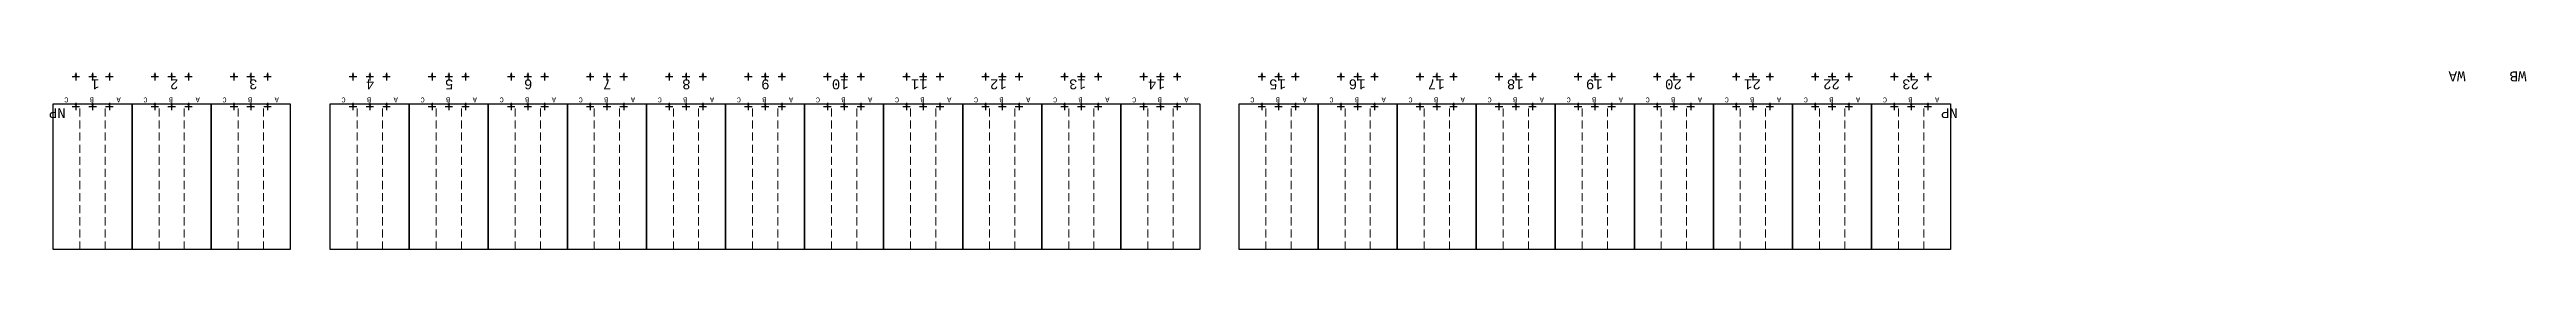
# Model space of a CAD drawing. Header units: millimetres. Extents: x 308165 to 657535, y 5096 to 173229.
# Drawn here: x 392220 to 491684, y 45527 to 52703 of the extents above; entities that cross this region are included whole.
import ezdxf

# ---------------------------------------------------------------- set-up
doc = ezdxf.new("R2010")
doc.units = ezdxf.units.MM
doc.linetypes.add('DASHED', pattern=[0.75, 0.5, -0.25])
doc.layers.add('Bin location transponder', color=250, linetype='Continuous')
doc.layers.add('WF_numbers', color=6, linetype='Continuous')
for name, color, linetype, lineweight in [('WF transponder', 3, 'Continuous', 30), ('WF_bay', 5, 'Continuous', 30), ('WF_sketch_stock_areas', 30, 'Continuous', 30)]:
    doc.layers.add(name, color=color, linetype=linetype, lineweight=lineweight)
doc.styles.add('WF_txt', font='consola.ttf')

# ---------------------------------------------------------------- blocks, each defined once
blk = doc.blocks.new('Bin location transponder')
at = {"layer": 'Bin location transponder', "color": 3, "lineweight": 30}
for p, q in [((-600, 0), (600, 0)), ((-150, 300), (150, 300)), ((0, 600), (0, -600))]:
    blk.add_line(p, q, dxfattribs=at)
blk = doc.blocks.new('WF 125x231in bay')
at = {"layer": 'WF_bay', "linetype": 'DASHED', "lineweight": 5, "ltscale": 650}
for p, q in [((1079, 5867), (1079, 0)), ((2095, 5867), (2095, 0))]:
    blk.add_line(p, q, dxfattribs=at)
at = {"layer": 'WF_bay'}
blk.add_lwpolyline([(0, 5867), (3175, 5867), (3175, 0), (0, 0)], close=True, dxfattribs=at)
at = {"layer": 'WF transponder', "xscale": 0.25, "yscale": 0.25, "zscale": 0.25, "rotation": 180.0000000062352}
for p in [(913, 100), (1587, 100), (2261, 100), (913, -1100), (1587, -1100), (2261, -1100)]:
    blk.add_blockref('Bin location transponder', p, dxfattribs=at)
at = {"layer": 'WF_numbers', "linetype": 'DASHED', "char_height": 200, "attachment_point": 1, "rotation": 0, "style": 'WF_txt'}
for s, insert in [('A', (457, -62, -723)), ('B', (1532, -62, -723)), ('C', (2556, -62, -723))]:
    blk.add_mtext_dynamic_manual_height_columns(s, width=423.53, gutter_width=2118, heights=[0], dxfattribs=dict(at, insert=insert))

msp = doc.modelspace()

# ---------------------------------------------------------------- block references
at = {"layer": 'WF_sketch_stock_areas', "rotation": 180.0000000000014}
for p in [(395536, 51394, -162219), (398711, 51394, -162219), (401886, 51394, -162219), (406665, 51394, -162219), (409840, 51394, -162219), (413015, 51394, -162219), (416190, 51394, -162219), (419365, 51394, -162219), (422540, 51394, -162219), (425715, 51394, -162219), (428890, 51394, -162219), (432065, 51394, -162219), (435240, 51394, -162219), (438415, 51394, -162219), (443161, 51394, -162219), (446336, 51394, -162219), (449511, 51394, -162219), (452686, 51394, -162219), (455861, 51394, -162219), (459036, 51394, -162219), (462211, 51394, -162219), (465386, 51394, -162219), (468561, 51394, -162219)]:
    msp.add_blockref('WF 125x231in bay', p, dxfattribs=at)

# ---------------------------------------------------------------- texts
at = {"layer": 'WF_numbers', "linetype": 'DASHED', "char_height": 400, "attachment_point": 1, "rotation": 180, "style": 'WF_txt'}
for s, insert in [('1', (394220, 51982, -162219)), ('2', (397395, 51982, -162219)), ('3', (400570, 51982, -162219)), ('4', (405261, 51982, -162219)), ('5', (408436, 51982, -162219)), ('6', (411611, 51982, -162219)), ('7', (414786, 51982, -162219)), ('8', (417961, 51982, -162219)), ('9', (421136, 51982, -162219)), ('10', (424311, 51982, -162219)), ('11', (427486, 51982, -162219)), ('12', (430661, 51982, -162219)), ('13', (433836, 51982, -162219)), ('14', (437011, 51982, -162219)), ('15', (441870, 51982, -162219)), ('16', (445068, 51982, -162219)), ('17', (448243, 51982, -162219)), ('18', (451418, 51982, -162219)), ('19', (454593, 51982, -162219)), ('20', (457768, 51982, -162219)), ('21', (460943, 51982, -162219)), ('22', (464118, 51982, -162219)), ('23', (467293, 51982, -162219)), ('WA', (489236, 52303)), ('WB', (491684, 52303)), ('NP', (392867, 50822, -324439)), ('NP', (468847, 50822, -486658))]:
    msp.add_mtext_dynamic_manual_height_columns(s, width=423.53, gutter_width=2118, heights=[0], dxfattribs=dict(at, insert=insert))

doc.saveas('drawing.dxf')
